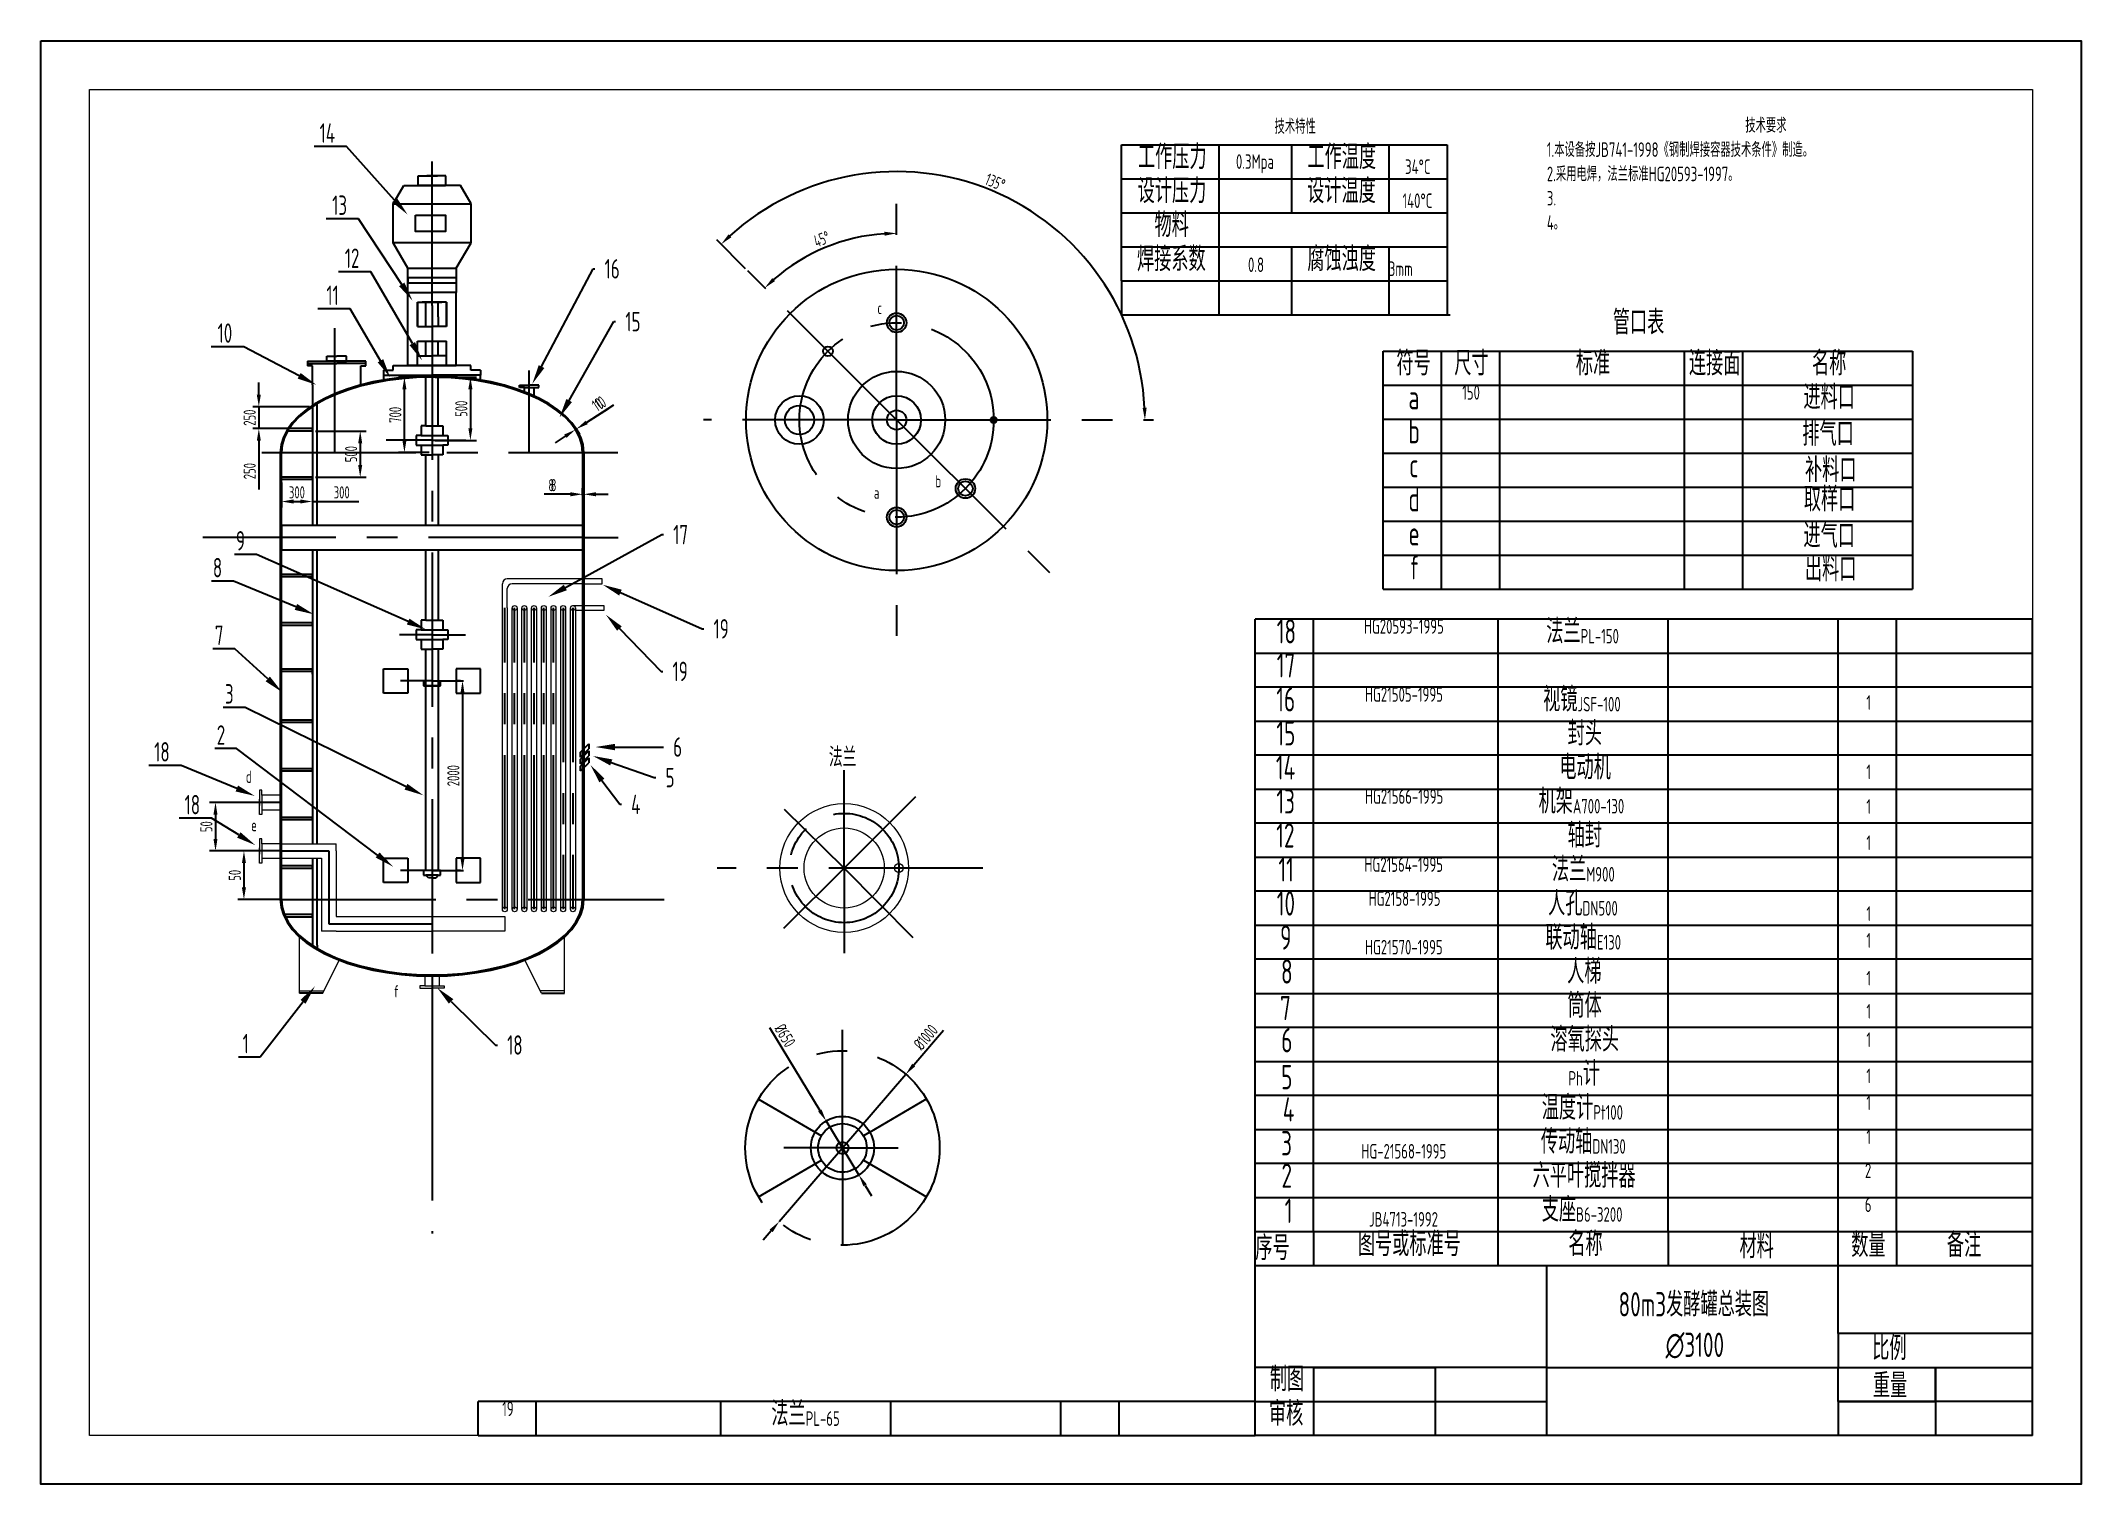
# Model space of a CAD drawing. Header units: millimetres. Extents: x 1201 to 1621, y 473 to 770.
import ezdxf
from ezdxf import colors
from ezdxf.entities.mleader import LeaderData, LeaderLine
from ezdxf.math import Vec2, Vec3

# ---------------------------------------------------------------- set-up
doc = ezdxf.new("R2010")
doc.units = ezdxf.units.MM
doc.header["$MEASUREMENT"] = 0
doc.linetypes.add('CENTER', pattern=[50.8, 31.75, -6.35, 6.35, -6.35])
for name, color, linetype in [('图层1', 10, 'CENTER'), ('图层2', 172, 'Continuous'), ('图层3', 130, 'Continuous')]:
    doc.layers.add(name, color=color, linetype=linetype)
for name, color, linetype, lineweight in [('图层4', 90, 'Continuous', 5), ('图层5', 50, 'Continuous', 5), ('粗实线', 21, 'Continuous', 50)]:
    doc.layers.add(name, color=color, linetype=linetype, lineweight=lineweight)
doc.styles.get("Standard").update_dxf_attribs({"font": 'isocp.shx', "width": 0.707, "bigfont": 'hztxt.shx'})
doc.dimstyles.new('ISO-25', dxfattribs={"dimtxt": 2.5, "dimasz": 2.5, "dimexe": 1.25, "dimexo": 0.625, "dimtad": 1, "dimtxsty": 'Standard', "dimcen": 2.5, "dimadec": 0, "dimazin": 0, "dimtfac": 1, "dimtmove": 0, "dimatfit": 3, "dimfxl": 1, "dimarcsym": 0})

msp = doc.modelspace()

# ---------------------------------------------------------------- texts
at = {"color": 4, "insert": (1514.355, 714.998), "char_height": 5, "attachment_point": 1}
msp.add_mtext_dynamic_manual_height_columns('\\pi9.8644;{\\C0;管口表}', width=29.55436, gutter_width=12.5, heights=[0], dxfattribs=at)
at = {"color": 0, "char_height": 5, "attachment_point": 1}
for s, insert in [('\\pi4.4093;18', (1450.641, 651.428)), ('\\pi4.4093;17', (1450.641, 644.428)), ('\\pi4.3216;16', (1450.641, 637.428))]:
    msp.add_mtext_dynamic_manual_height_columns(s, width=12, gutter_width=12.5, heights=[0], dxfattribs=dict(at, insert=insert))
at = {"layer": 'Defpoints', "color": 4, "attachment_point": 1}
for s, width, heights, insert, char_height in [('\\pi8.0371;{\\C256;技术特性}', 24.19075, [0], (1446.554, 754.292), 3), ('\\pi40.845;{\\C256;技术要求\\P\\pi0;1.本设备按JB741-1998《钢制焊接容器技术条件》制造。\\P2.采用电焊，法兰标准HG20593-1997。\\P3.\\P4。}', 89.78968, [0], (1510.651, 754.54), 3), ('\\pi3.3614,t23.361;{\\C256;工作压力\\P}', 23.94205, [0], (1423.119, 749.027), 5), ('\\pi3.2501;{\\C256;工作温度}', 20, [0], (1458.119, 749.027), 5), ('\\pi3.5369;{\\C256;0.3Mpa}', 15, [0], (1443.119, 747.081), 3), ('\\pi3.3487;{\\C256;34°C}', 12, [0], (1478.119, 746.027), 3), ('\\pi3.3058;{\\C256;设计压力}', 20, [0], (1423.119, 742.027), 5), ('\\pi3.1944;{\\C256;设计温度}', 20, [0], (1458.119, 742.027), 5), ('\\pi6.7712;{\\C256;物料  }', 20, [0], (1423.119, 735.027), 5), ('\\pi2.8185;{\\C256;140°C}', 12, [0], (1478.119, 739.027), 3), ('\\pi3.1666;{\\C256;焊接系数}', 20, [0], (1423.119, 728.027), 5), ('\\pi3.2223;{\\C256;腐蚀浊度}', 20, [0], (1458.119, 728.027), 5), ('\\pi6.0145;{\\C256;0.8}', 15, [0], (1443.119, 725.848), 3), ('\\pi2.7712;{\\C256;符号}', 12, [0], (1476.923, 706.587), 5), ('\\pi2.6738;{\\C256;尺寸}', 12, [0], (1488.923, 706.587), 5), ('\\pi15.688;{\\C256;标准}', 38, [0], (1500.923, 706.587), 5), ('\\pi0.97585;{\\C256;连接面}', 12, [0], (1538.923, 706.587), 5), ('\\pi14.313;{\\C256;名称}', 35, [0], (1550.923, 706.587), 5), ('\\pi5.2289;{\\C256;a}', 12, [0], (1476.923, 699.587), 5), ('\\pi4.3024;{\\C256;150}', 12, [0], (1488.923, 699.587), 3), ('\\pi12.545;{\\C256;进料口}', 35, [0], (1550.923, 699.587), 5), ('\\pi5.2289;{\\C256;b}', 12, [0], (1476.923, 692.587), 5), ('\\pi12.601;{\\C256;排气口}', 35, [0], (1550.633, 692.083), 5), ('\\pi12.573;{\\C256;补料口}', 35, [0], (1551.212, 684.611), 5), ('\\pi5.4057;{\\C256;c}', 12, [0], (1476.923, 685.587), 5), ('\\pi5.2289;{\\C256;d}', 12, [0], (1476.923, 678.587), 5), ('\\pi12.615;{\\C256;取样口}', 35, [0], (1550.923, 678.587), 5), ('\\pi5.2381;{\\C256;e}', 12, [0], (1476.923, 671.587), 5), ('\\pi12.545;{\\C256;进气口}', 35, [0], (1550.923, 671.115), 5), ('\\pi5.4697;{\\C256;f}', 12, [0], (1476.923, 664.587), 5), ('\\pi12.838;{\\C256;出料口}', 35, [0], (1550.923, 664.223), 5), ('\\pi10.355;{\\C256;HG20593-1995}', 38, [0], (1462.641, 651.428), 3), ('\\pi9.8865;{\\C256;法兰\\H0.6x;PL-150}', 35, [0], (1500.641, 651.428), 5), ('\\pi10.571;{\\C256;HG21505-1995}', 38, [0], (1462.641, 637.428), 3), ('\\pi9.2502;{\\C256;视镜\\H0.6x;JSF-100}', 35, [0], (1500.641, 637.428), 5), ('\\pi5.7879;{\\C256;1}', 12, [0], (1570.641, 635.768), 3), ('\\pi14.299;{\\C256;封头}', 35, [0], (1500.641, 630.428), 5), ('\\pi12.587;{\\C256;电动机}', 35, [0], (1500.641, 623.428), 5), ('\\pi5.7879;{\\C256;1}', 12, [0], (1570.641, 621.505), 3), ('\\pi10.571;{\\C256;HG21566-1995}', 38, [0], (1462.641, 616.428), 3), ('\\pi8.3097;{\\C256;机架\\H0.6x;A700-130}', 35, [0], (1500.641, 616.428), 5), ('\\pi5.7879;{\\C256;1}', 12, [0], (1570.641, 614.373), 3), ('\\pi14.271;{\\C256;轴封}', 35, [0], (1500.641, 609.428), 5), ('\\pi5.7879;{\\C256;1}', 12, [0], (1570.641, 606.917), 3), ('\\pi10.465;{\\C256;HG21564-1995}', 38, [0], (1462.641, 602.428), 3), ('\\pi11.049;{\\C256;法兰\\H0.6x;M900}', 35, [0], (1500.641, 602.428), 5), ('\\pi11.313;{\\C256;HG2158-1995}', 38, [0], (1462.641, 595.428), 3), ('\\pi10.269;{\\C256;人孔\\H0.6x;DN500}', 35, [0], (1500.641, 595.428), 5), ('\\pi5.7879;{\\C256;1}', 12, [0], (1570.641, 592.329), 3), ('\\pi9.7098;{\\C256;联动轴\\H0.6x;E130}', 35, [0], (1500.641, 588.428), 5), ('\\pi10.571;{\\C256;HG21570-1995}', 38, [0], (1462.641, 585.428), 3), ('\\pi5.7879;{\\C256;1}', 12, [0], (1570.641, 586.818), 3), ('\\pi14.188;{\\C256;人梯}', 35, [0], (1500.641, 581.428), 5), ('\\pi5.7879;{\\C256;1}', 12, [0], (1570.641, 579.038), 3), ('\\pi14.243;{\\C256;筒体}', 35, [0], (1500.641, 574.428), 5), ('\\pi5.7879;{\\C256;1}', 12, [0], (1570.641, 572.23), 3), ('\\pi10.736;{\\C256;溶氧探头}', 35, [0], (1500.641, 567.428), 5), ('\\pi5.7879;{\\C256;1}', 12, [0], (1570.641, 566.395), 3), ('\\pi14.454;{\\C256;Ph\\H1.6667x;计}', 35, [0], (1500.641, 560.428), 3), ('\\pi5.7879;{\\C256;1}', 12, [0], (1570.641, 558.939), 3), ('\\pi8.9674;{\\C256;温度计\\H0.6x;Pt100}', 35, [0], (1500.641, 553.428), 5), ('\\pi5.7879;{\\C256;1}', 12, [0], (1570.641, 553.428), 3), ('\\pi8.7692;{\\C256;传动轴\\H0.6x;DN130}', 35, [0], (1500.641, 546.428), 5), ('\\pi5.7879;{\\C256;1}', 12, [3], (1570.641, 546.428), 3), ('\\pi9.8284;{\\C256;HG-21568-1995}', 38, [0], (1462.641, 543.428), 3), ('\\pi7.0759;{\\C256;六平叶搅拌器}', 35, [0], (1500.641, 539.428), 5), ('\\pi5.4852;{\\C256;2}', 12, [0], (1570.641, 539.428), 3), ('\\pi11.399;{\\C256;JB4713-1992}', 38, [0], (1462.641, 529.428), 3), ('\\pi8.9599;{\\C256;支座\\H0.6x;B6-3200}', 35, [0], (1500.641, 532.428), 5), ('\\pi5.4597;{\\C256;6}', 12, [0], (1570.641, 532.428), 3)]:
    msp.add_mtext_dynamic_manual_height_columns(s, width=width, gutter_width=12.5, heights=heights, dxfattribs=dict(at, insert=insert, char_height=char_height))
at = {"layer": 'Defpoints', "color": 4, "insert": (1478.119, 725.027), "char_height": 3, "width": 12, "attachment_point": 1}
msp.add_mtext('{\\C256;3mm}', dxfattribs=at)
at = {"layer": '图层3', "color": 0, "char_height": 2.5, "attachment_point": 1}
for s, insert, width in [('c', (1372.855, 716.694), 2.17458), ('b', (1384.815, 681.048), 2.71822), ('a', (1372.13, 678.696), 3.26186), ('d', (1242.865, 620.237), 2.35579), ('e', (1243.953, 610.285), 3.8055), ('f', (1273.309, 576.087), 3.26186)]:
    msp.add_mtext(s, dxfattribs=dict(at, insert=insert, width=width))
at = {"layer": '图层3', "color": 0, "attachment_point": 1}
for s, width, insert, char_height in [('\\pi7.3747;法兰', 19.8709, (1355.489, 625.037), 4), ('\\pi4.9696;19', 12, (1290.641, 490.428), 3), ('\\pi10.374;法兰{\\H0.6x;PL-65}', 35, (1340.641, 490.428), 5), ('\\pi2.8129;审核', 12, (1450.641, 490.428), 5)]:
    msp.add_mtext_dynamic_manual_height_columns(s, width=width, gutter_width=12.5, heights=[0], dxfattribs=dict(at, insert=insert, char_height=char_height))
at = {"layer": '粗实线', "color": 0, "char_height": 5, "attachment_point": 1}
for s, width, insert in [('\\pi4.336;15', 12, (1450.641, 630.428)), ('\\pi4.2325;14', 12, (1450.641, 623.428)), ('\\pi4.336;13', 12, (1450.641, 616.428)), ('\\pi4.3031;12', 12, (1450.641, 609.428)), ('\\pi4.7627;11', 12, (1450.641, 602.428)), ('\\pi4.4079;10', 12, (1450.641, 595.428)), ('\\pi5.0994;9', 12, (1450.641, 588.428)), ('\\pi5.293;8', 12, (1450.641, 581.428)), ('\\pi5.3404;7', 12.09483, (1450.392, 573.913)), ('\\pi5.2981;6', 12.3972, (1450.694, 567.272)), ('\\pi4.6625;5', 10.88534, (1451.294, 559.692)), ('\\pi5.0125;4', 11.79246, (1451.294, 553.051)), ('\\pi4.9648;3', 11.49008, (1450.989, 546.081)), ('\\pi5.0382;2', 11.79246, (1450.99, 539.416)), ('\\pi5.3915;1', 11.49008, (1451.292, 532.171)), ('\\pi8.7612;图号或标准号', 37.86947, (1462.983, 525.359)), ('\\pi13.996;名称', 34.36709, (1501.071, 525.359)), ('\\pi13.995;材料', 34.58599, (1536.314, 524.922)), ('\\pi2.4069;数量', 11.38273, (1570.9, 525.141)), ('\\pi10.271;备注', 27.36234, (1582.72, 525.141)), ('\\pi14.375,t59.375;80m3发酵罐总装图\\P\\pi24.068,t69.068;∅3100', 59.45119, (1511.027, 512.944)), ('\\pi7.1446;比例', 20.46842, (1570.48, 503.95)), ('\\pi3.118;制图', 12.27604, (1450.517, 497.553)), ('\\pi6.7018;重量', 19.88912, (1571.059, 496.239))]:
    msp.add_mtext_dynamic_manual_height_columns(s, width=width, gutter_width=12.5, heights=[0], dxfattribs=dict(at, insert=insert))
at = {"layer": '粗实线', "color": 0, "insert": (1450.641, 524.539), "char_height": 5, "width": 11.71518, "attachment_point": 1}
msp.add_mtext('序号', dxfattribs=at)

# ---------------------------------------------------------------- blocks, each defined once
blk = doc.blocks.new('*D3')
at = {"layer": 'Defpoints', "color": 0}
for p in [(1378.7, 557.78), (1352.62, 527.45)]:
    blk.add_point(p, dxfattribs=at)
at = {"layer": '图层3', "color": 0, "lineweight": -2}
for p, q in [((1386.46, 566.81), (1380.33, 559.68)), ((1352.62, 527.45), (1378.7, 557.78)), ((1350.99, 525.56), (1349.36, 523.66))]:
    blk.add_line(p, q, dxfattribs=at)
at = {"layer": '图层3', "color": 0}
for points in [[(1380.01, 559.95), (1380.65, 559.41), (1378.7, 557.78)], [(1350.67, 525.83), (1351.31, 525.29), (1352.62, 527.45)]]:
    blk.add_solid(points, dxfattribs=at)
at = {"layer": '图层3', "color": 0, "insert": (1382.79, 565.41), "char_height": 2.5, "attachment_point": 5, "rotation": 49.3082}
blk.add_mtext('%%C1000', dxfattribs=at)
blk = doc.blocks.new('*D4')
at = {"layer": 'Defpoints', "color": 0}
for p in [(1362.29, 548.18), (1369.03, 537.06)]:
    blk.add_point(p, dxfattribs=at)
at = {"layer": '图层3', "color": 0, "lineweight": -2}
for p, q in [((1350.67, 567.37), (1361, 550.32)), ((1369.03, 537.06), (1362.29, 548.18)), ((1370.32, 534.92), (1371.62, 532.78))]:
    blk.add_line(p, q, dxfattribs=at)
at = {"layer": '图层3', "color": 0}
for points in [[(1361.35, 550.53), (1360.64, 550.1), (1362.29, 548.18)], [(1370.68, 535.13), (1369.97, 534.7), (1369.03, 537.06)]]:
    blk.add_solid(points, dxfattribs=at)
at = {"layer": '图层3', "color": 0, "insert": (1353.83, 565.76), "char_height": 2.5, "attachment_point": 5, "rotation": 301.2006}
blk.add_mtext('%%C650', dxfattribs=at)
blk = doc.blocks.new('*D5')
at = {"layer": 'Defpoints', "color": 0}
for p in [(1256.54, 695.13), (1256.54, 695.13), (1245.52, 690.63), (1245.52, 690.63), (1256.54, 690.63), (1256.54, 690.63)]:
    blk.add_point(p, dxfattribs=at)
at = {"layer": '图层3', "color": 0, "lineweight": -2}
for p, q in [((1245.52, 697.63), (1245.52, 700.13)), ((1245.52, 697.63), (1245.52, 700.13)), ((1255.92, 695.13), (1244.27, 695.13)), ((1255.92, 695.13), (1244.27, 695.13)), ((1245.52, 695.13), (1245.52, 690.63)), ((1245.52, 695.13), (1245.52, 690.63)), ((1255.92, 690.63), (1244.27, 690.63)), ((1255.92, 690.63), (1244.27, 690.63)), ((1245.52, 688.13), (1245.52, 685.63)), ((1245.52, 688.13), (1245.52, 678.13))]:
    blk.add_line(p, q, dxfattribs=at)
at = {"layer": '图层3', "color": 0}
for points in [[(1245.1, 697.63), (1245.94, 697.63), (1245.52, 695.13)], [(1245.1, 697.63), (1245.94, 697.63), (1245.52, 695.13)], [(1245.1, 688.13), (1245.94, 688.13), (1245.52, 690.63)], [(1245.1, 688.13), (1245.94, 688.13), (1245.52, 690.63)]]:
    blk.add_solid(points, dxfattribs=at)
at = {"layer": '图层3', "color": 0, "char_height": 2.5, "attachment_point": 5, "rotation": 90}
for insert in [(1243.64, 692.88), (1243.65, 681.88)]:
    blk.add_mtext('250', dxfattribs=dict(at, insert=insert))
blk = doc.blocks.new('*D6')
at = {"layer": 'Defpoints', "color": 0}
for p in [(1256.54, 690.13), (1256.54, 690.13), (1256.54, 680.63), (1256.54, 680.63), (1266.39, 680.63), (1266.39, 680.63)]:
    blk.add_point(p, dxfattribs=at)
at = {"layer": '图层3', "color": 0, "lineweight": -2}
for p, q in [((1257.17, 690.13), (1267.64, 690.13)), ((1257.17, 690.13), (1267.64, 690.13)), ((1266.39, 687.63), (1266.39, 683.13)), ((1266.39, 687.63), (1266.39, 683.13)), ((1257.17, 680.63), (1267.64, 680.63)), ((1257.17, 680.63), (1267.64, 680.63))]:
    blk.add_line(p, q, dxfattribs=at)
at = {"layer": '图层3', "color": 0}
for points in [[(1265.97, 687.63), (1266.8, 687.63), (1266.39, 690.13)], [(1265.97, 687.63), (1266.8, 687.63), (1266.39, 690.13)], [(1265.97, 683.13), (1266.8, 683.13), (1266.39, 680.63)], [(1265.97, 683.13), (1266.8, 683.13), (1266.39, 680.63)]]:
    blk.add_solid(points, dxfattribs=at)
at = {"layer": '图层3', "color": 0, "insert": (1264.51, 685.38), "char_height": 2.5, "attachment_point": 5, "rotation": 90}
blk.add_mtext('500', dxfattribs=at)
blk.add_mtext('500', dxfattribs=at)
blk = doc.blocks.new('*D7')
at = {"layer": 'Defpoints', "color": 0}
for p in [(1250.17, 680.13), (1250.17, 680.13), (1256.54, 680.13), (1256.54, 680.13), (1256.54, 675.63), (1256.54, 675.63)]:
    blk.add_point(p, dxfattribs=at)
at = {"layer": '图层3', "color": 0, "lineweight": -2}
for p, q in [((1250.17, 679.51), (1250.17, 674.38)), ((1250.17, 679.51), (1250.17, 674.38)), ((1256.54, 679.51), (1256.54, 674.38)), ((1256.54, 679.51), (1256.54, 674.38)), ((1252.67, 675.63), (1254.04, 675.63)), ((1252.67, 675.63), (1254.04, 675.63)), ((1256.54, 675.63), (1266.13, 675.63))]:
    blk.add_line(p, q, dxfattribs=at)
at = {"layer": '图层3', "color": 0}
for points in [[(1252.67, 676.05), (1252.67, 675.22), (1250.17, 675.63)], [(1252.67, 676.05), (1252.67, 675.22), (1250.17, 675.63)], [(1254.04, 676.05), (1254.04, 675.22), (1256.54, 675.63)], [(1254.04, 676.05), (1254.04, 675.22), (1256.54, 675.63)]]:
    blk.add_solid(points, dxfattribs=at)
at = {"layer": '图层3', "color": 0, "char_height": 2.5, "attachment_point": 5}
for insert in [(1253.36, 677.51), (1262.58, 677.51)]:
    blk.add_mtext('300', dxfattribs=dict(at, insert=insert))
blk = doc.blocks.new('*D8')
at = {"layer": 'Defpoints', "color": 0}
for p in [(1281.17, 701.22), (1281.17, 701.22), (1281.17, 688.22), (1281.17, 688.22), (1289.07, 688.22), (1289.07, 688.22)]:
    blk.add_point(p, dxfattribs=at)
at = {"layer": '图层3', "color": 0, "lineweight": -2}
for p, q in [((1281.8, 701.22), (1290.32, 701.22)), ((1281.8, 701.22), (1290.32, 701.22)), ((1289.07, 698.72), (1289.07, 690.72)), ((1289.07, 698.72), (1289.07, 690.72)), ((1281.8, 688.22), (1290.32, 688.22)), ((1281.8, 688.22), (1290.32, 688.22))]:
    blk.add_line(p, q, dxfattribs=at)
at = {"layer": '图层3', "color": 0}
for points in [[(1288.65, 698.72), (1289.49, 698.72), (1289.07, 701.22)], [(1288.65, 698.72), (1289.49, 698.72), (1289.07, 701.22)], [(1288.65, 690.72), (1289.49, 690.72), (1289.07, 688.22)], [(1288.65, 690.72), (1289.49, 690.72), (1289.07, 688.22)]]:
    blk.add_solid(points, dxfattribs=at)
at = {"layer": '图层3', "color": 0, "insert": (1287.2, 694.72), "char_height": 2.5, "attachment_point": 5, "rotation": 90}
blk.add_mtext('500', dxfattribs=at)
blk.add_mtext('500', dxfattribs=at)
blk = doc.blocks.new('*D9')
at = {"layer": 'Defpoints', "color": 0}
for p in [(1287.67, 638.72), (1287.67, 638.72), (1287.45, 599.72), (1287.45, 599.72), (1287.67, 599.72), (1287.67, 599.72)]:
    blk.add_point(p, dxfattribs=at)
at = {"layer": '图层3', "color": 0, "lineweight": -2}
for p, q in [((1287.05, 638.72), (1286.2, 638.72)), ((1287.05, 638.72), (1286.2, 638.72)), ((1287.45, 636.22), (1287.45, 602.22)), ((1287.45, 636.22), (1287.45, 602.22)), ((1287.05, 599.72), (1286.2, 599.72)), ((1287.05, 599.72), (1286.2, 599.72))]:
    blk.add_line(p, q, dxfattribs=at)
at = {"layer": '图层3', "color": 0}
for points in [[(1287.03, 636.22), (1287.86, 636.22), (1287.45, 638.72)], [(1287.03, 636.22), (1287.86, 636.22), (1287.45, 638.72)], [(1287.03, 602.22), (1287.86, 602.22), (1287.45, 599.72)], [(1287.03, 602.22), (1287.86, 602.22), (1287.45, 599.72)]]:
    blk.add_solid(points, dxfattribs=at)
at = {"layer": '图层3', "color": 0, "insert": (1285.57, 619.22), "char_height": 2.5, "attachment_point": 5, "rotation": 90}
blk.add_mtext('2000', dxfattribs=at)
blk.add_mtext('2000', dxfattribs=at)
blk = doc.blocks.new('*D10')
at = {"layer": 'Defpoints', "color": 0}
for p in [(1250.17, 603.72), (1250.17, 603.72), (1242.45, 593.72), (1242.45, 593.72), (1250.17, 593.72), (1250.17, 593.72)]:
    blk.add_point(p, dxfattribs=at)
at = {"layer": '图层3', "color": 0, "lineweight": -2}
for p, q in [((1249.55, 603.72), (1241.2, 603.72)), ((1249.55, 603.72), (1241.2, 603.72)), ((1242.45, 601.22), (1242.45, 596.22)), ((1242.45, 601.22), (1242.45, 596.22)), ((1249.55, 593.72), (1241.2, 593.72)), ((1249.55, 593.72), (1241.2, 593.72))]:
    blk.add_line(p, q, dxfattribs=at)
at = {"layer": '图层3', "color": 0}
for points in [[(1242.04, 601.22), (1242.87, 601.22), (1242.45, 603.72)], [(1242.04, 601.22), (1242.87, 601.22), (1242.45, 603.72)], [(1242.04, 596.22), (1242.87, 596.22), (1242.45, 593.72)], [(1242.04, 596.22), (1242.87, 596.22), (1242.45, 593.72)]]:
    blk.add_solid(points, dxfattribs=at)
at = {"layer": '图层3', "color": 0, "insert": (1240.58, 598.72), "char_height": 2.5, "attachment_point": 5, "rotation": 90}
blk.add_mtext('50', dxfattribs=at)
blk.add_mtext('50', dxfattribs=at)
blk = doc.blocks.new('*D11')
at = {"layer": 'Defpoints', "color": 0}
for p in [(1249.93, 613.72), (1249.93, 613.72), (1236.6, 603.72), (1236.6, 603.72), (1249.93, 603.72), (1249.93, 603.72)]:
    blk.add_point(p, dxfattribs=at)
at = {"layer": '图层3', "color": 0, "lineweight": -2}
for p, q in [((1249.31, 613.72), (1235.35, 613.72)), ((1249.31, 613.72), (1235.35, 613.72)), ((1236.6, 611.22), (1236.6, 606.22)), ((1236.6, 611.22), (1236.6, 606.22)), ((1249.31, 603.72), (1235.35, 603.72)), ((1249.31, 603.72), (1235.35, 603.72))]:
    blk.add_line(p, q, dxfattribs=at)
at = {"layer": '图层3', "color": 0}
for points in [[(1236.18, 611.22), (1237.01, 611.22), (1236.6, 613.72)], [(1236.18, 611.22), (1237.01, 611.22), (1236.6, 613.72)], [(1236.18, 606.22), (1237.01, 606.22), (1236.6, 603.72)], [(1236.18, 606.22), (1237.01, 606.22), (1236.6, 603.72)]]:
    blk.add_solid(points, dxfattribs=at)
at = {"layer": '图层3', "color": 0, "insert": (1234.72, 608.72), "char_height": 2.5, "attachment_point": 5, "rotation": 90}
blk.add_mtext('50', dxfattribs=at)
blk.add_mtext('50', dxfattribs=at)
blk = doc.blocks.new('*D12')
at = {"layer": 'Defpoints', "color": 0}
for p in [(1310.25, 691.1), (1310.25, 691.1), (1310.44, 691.22), (1310.44, 691.22), (1310.88, 690.54), (1310.88, 690.54)]:
    blk.add_point(p, dxfattribs=at)
at = {"layer": '图层3', "color": 0, "lineweight": -2}
for p, q in [((1312.98, 691.89), (1318.59, 695.5)), ((1312.98, 691.89), (1317.47, 694.79)), ((1308.59, 689.06), (1306.49, 687.7)), ((1308.59, 689.06), (1306.49, 687.7)), ((1310.58, 690.57), (1311.37, 689.36)), ((1310.58, 690.57), (1311.37, 689.36)), ((1310.69, 690.41), (1310.88, 690.54)), ((1310.69, 690.41), (1310.88, 690.54)), ((1310.78, 690.7), (1311.56, 689.49)), ((1310.78, 690.7), (1311.56, 689.49))]:
    blk.add_line(p, q, dxfattribs=at)
at = {"layer": '图层3', "color": 0}
for points in [[(1308.36, 689.41), (1308.81, 688.71), (1310.69, 690.41)], [(1308.36, 689.41), (1308.81, 688.71), (1310.69, 690.41)], [(1312.76, 692.24), (1313.21, 691.54), (1310.88, 690.54)], [(1312.76, 692.24), (1313.21, 691.54), (1310.88, 690.54)]]:
    blk.add_solid(points, dxfattribs=at)
at = {"layer": '图层3', "color": 0, "char_height": 2.5, "attachment_point": 5, "rotation": 32.8132}
for insert in [(1315.82, 695.95), (1315.26, 695.59)]:
    blk.add_mtext('10', dxfattribs=dict(at, insert=insert))
blk = doc.blocks.new('*D13')
at = {"layer": 'Defpoints', "color": 0}
for p in [(1312.17, 677.12), (1312.17, 677.12), (1312.17, 676.33), (1312.17, 676.33), (1312.41, 676.33), (1312.41, 676.33)]:
    blk.add_point(p, dxfattribs=at)
at = {"layer": '图层3', "color": 0, "lineweight": -2}
for p, q in [((1309.67, 677.12), (1304.26, 677.12)), ((1309.67, 677.12), (1305.22, 677.12)), ((1312.17, 676.96), (1312.17, 678.37)), ((1312.17, 676.96), (1312.17, 678.37)), ((1312.41, 677.12), (1312.17, 677.12)), ((1312.41, 677.12), (1312.17, 677.12)), ((1312.41, 676.96), (1312.41, 678.37)), ((1312.41, 676.96), (1312.41, 678.37)), ((1314.91, 677.12), (1317.41, 677.12)), ((1314.91, 677.12), (1317.41, 677.12))]:
    blk.add_line(p, q, dxfattribs=at)
at = {"layer": '图层3', "color": 0}
for points in [[(1309.67, 677.54), (1309.67, 676.7), (1312.17, 677.12)], [(1309.67, 677.54), (1309.67, 676.7), (1312.17, 677.12)], [(1314.91, 677.54), (1314.91, 676.7), (1312.41, 677.12)], [(1314.91, 677.54), (1314.91, 676.7), (1312.41, 677.12)]]:
    blk.add_solid(points, dxfattribs=at)
at = {"layer": '图层3', "color": 0, "char_height": 2.5, "attachment_point": 5}
for insert in [(1305.71, 678.99), (1306.19, 678.99)]:
    blk.add_mtext('8', dxfattribs=dict(at, insert=insert))
blk = doc.blocks.new('*D14')
at = {"layer": 'Defpoints', "color": 0}
for p in [(1376.8, 737.95), (1376.8, 737.95), (1366.87, 729.51), (1366.87, 729.51), (1346.16, 723.09), (1346.16, 723.09), (1376.8, 692.41), (1376.8, 692.41), (1376.8, 692.41), (1376.8, 692.41)]:
    blk.add_point(p, dxfattribs=at)
at = {"layer": '图层3', "color": 0, "lineweight": -2}
blk.add_arc((1376.8, 692.41), 38.4, 93.7305, 131.231, dxfattribs=at)
at = {"layer": '图层3', "color": 0}
blk.add_arc((1376.8, 692.41), 38.4, 93.7305, 131.231, dxfattribs=at)
for points in [[(1374.29, 731.15), (1374.32, 730.32), (1376.8, 730.81)], [(1374.29, 731.15), (1374.32, 730.32), (1376.8, 730.81)], [(1351.78, 720.99), (1351.21, 721.6), (1349.67, 719.58)], [(1351.78, 720.99), (1351.21, 721.6), (1349.67, 719.58)]]:
    blk.add_solid(points, dxfattribs=at)
at = {"layer": '图层3', "color": 0, "insert": (1361.4, 729.63), "char_height": 2.5, "attachment_point": 5, "rotation": 22.4808}
blk.add_mtext('45°', dxfattribs=at)
blk.add_mtext('45°', dxfattribs=at)
blk = doc.blocks.new('*D15')
at = {"layer": 'Defpoints', "color": 0}
for p in [(1412.95, 728.54), (1412.95, 728.54), (1346.16, 723.09), (1346.16, 723.09), (1376.8, 692.41), (1376.8, 692.41), (1376.8, 692.41), (1376.8, 692.41), (1429.69, 692.41), (1429.69, 692.41)]:
    blk.add_point(p, dxfattribs=at)
at = {"layer": '图层3', "color": 0, "lineweight": -2}
blk.add_line((1345.72, 723.54), (1339.81, 729.46), dxfattribs=at)
at = {"layer": '图层3', "color": 0}
blk.add_line((1345.72, 723.54), (1339.81, 729.46), dxfattribs=at)
at = {"layer": '图层3', "color": 0, "lineweight": -2}
blk.add_arc((1376.8, 692.41), 51.11, 2.8028, 132.1588, dxfattribs=at)
at = {"layer": '图层3', "color": 0}
blk.add_arc((1376.8, 692.41), 51.11, 2.8028, 132.1588, dxfattribs=at)
for points in [[(1342.79, 730), (1342.21, 730.6), (1340.69, 728.58)], [(1342.79, 730), (1342.21, 730.6), (1340.69, 728.58)], [(1428.27, 694.92), (1427.44, 694.9), (1427.92, 692.41)], [(1428.27, 694.92), (1427.44, 694.9), (1427.92, 692.41)]]:
    blk.add_solid(points, dxfattribs=at)
at = {"layer": '图层3', "color": 0, "insert": (1397.1, 741.36), "char_height": 2.5, "attachment_point": 5, "rotation": 337.4808}
blk.add_mtext('135°', dxfattribs=at)
blk.add_mtext('135°', dxfattribs=at)
blk = doc.blocks.new('*D16')
at = {"layer": 'Defpoints', "color": 0}
for p in [(1275.49, 701.22), (1275.49, 701.22), (1281.17, 701.22), (1281.17, 701.22), (1281.17, 685.72), (1281.17, 685.72)]:
    blk.add_point(p, dxfattribs=at)
at = {"layer": '图层3', "color": 0, "lineweight": -2}
for p, q in [((1280.55, 701.22), (1274.24, 701.22)), ((1280.55, 701.22), (1274.24, 701.22)), ((1275.49, 688.22), (1275.49, 698.72)), ((1275.49, 688.22), (1275.49, 698.72)), ((1280.55, 685.72), (1274.24, 685.72)), ((1280.55, 685.72), (1274.24, 685.72))]:
    blk.add_line(p, q, dxfattribs=at)
at = {"layer": '图层3', "color": 0}
for points in [[(1275.07, 698.72), (1275.9, 698.72), (1275.49, 701.22)], [(1275.07, 698.72), (1275.9, 698.72), (1275.49, 701.22)], [(1275.07, 688.22), (1275.9, 688.22), (1275.49, 685.72)], [(1275.07, 688.22), (1275.9, 688.22), (1275.49, 685.72)]]:
    blk.add_solid(points, dxfattribs=at)
at = {"layer": '图层3', "color": 0, "insert": (1273.61, 693.47), "char_height": 2.5, "attachment_point": 5, "rotation": 90}
blk.add_mtext('700', dxfattribs=at)
blk.add_mtext('700', dxfattribs=at)

# ---------------------------------------------------------------- dimensions: what is measured, and where the dimension line sits
at = {"layer": '图层3', "color": 0}
for base, line1, line2, picture, middle in [((1412.953, 728.543), ((1376.805, 692.41), (1429.689, 692.41)), ((1376.805, 692.41), (1346.163, 723.093)), '*D15', (1397.098, 741.356)), ((1366.874, 729.507), ((1376.805, 692.41), (1346.163, 723.093)), ((1376.805, 692.41), (1376.805, 737.948)), '*D14', (1361.404, 729.628))]:
    dim = msp.add_angular_dim_2l(base=base, line1=line1, line2=line2, dimstyle='ISO-25', override={"dimdec": 0, "dimazin": 2}, dxfattribs=at)
    dim.commit()
    dim.dimension.update_dxf_attribs({"geometry": picture, "text_midpoint": middle})
for base, p1, p2, text, picture, middle in [((1245.52, 690.633), (1256.543, 695.133), (1256.543, 690.633), '250', '*D5', (1243.645, 692.883)), ((1275.488, 701.221), (1281.172, 685.721), (1281.172, 701.221), '700', '*D16', (1273.613, 693.471)), ((1289.072, 688.221), (1281.172, 701.221), (1281.172, 688.221), '500', '*D8', (1287.197, 694.721)), ((1266.386, 680.633), (1256.543, 690.133), (1256.543, 680.633), '500', '*D6', (1264.511, 685.383)), ((1287.448, 599.721), (1287.672, 638.721), (1287.672, 599.721), '2000', '*D9', (1285.573, 619.221)), ((1236.596, 603.721), (1249.932, 613.721), (1249.932, 603.721), '50', '*D11', (1234.721, 608.721)), ((1242.453, 593.721), (1250.172, 603.721), (1250.172, 593.721), '50', '*D10', (1240.578, 598.721))]:
    dim = msp.add_linear_dim(base=base, p1=p1, p2=p2, angle=90, text=text, dimstyle='ISO-25', dxfattribs=at)
    dim.commit()
    dim.dimension.update_dxf_attribs({"geometry": picture, "text_midpoint": middle})
for p1, p2, distance, text, picture, middle in [((1310.246, 691.099), (1310.44, 691.224), -0.818, '10', '*D12', (1315.264, 695.592)), ((1312.412, 676.332), (1312.172, 676.332), -0.787, '8', '*D13', (1306.194, 678.994))]:
    dim = msp.add_aligned_dim(p1=p1, p2=p2, distance=distance, text=text, dimstyle='ISO-25', dxfattribs=at)
    dim.commit()
    dim.dimension.update_dxf_attribs({"geometry": picture, "text_midpoint": middle})
dim = msp.add_linear_dim(base=(1256.543, 675.633), p1=(1250.172, 680.133), p2=(1256.543, 680.133), text='300', dimstyle='ISO-25', dxfattribs=at)
dim.commit()
dim.dimension.update_dxf_attribs({"geometry": '*D7', "text_midpoint": (1253.357, 677.508)})
dim = msp.add_diameter_dim_2p(p1=(1352.62, 527.453), p2=(1378.699, 557.782), text='%%C1000', dimstyle='ISO-25', dxfattribs=at)
dim.commit()
dim.dimension.update_dxf_attribs({"geometry": '*D3', "text_midpoint": (1382.789, 565.414)})
dim = msp.add_diameter_dim_2p(p1=(1369.027, 537.057), p2=(1362.292, 548.177), text='%%C650', dimstyle='ISO-25', dxfattribs=at)
dim.commit()
dim.dimension.update_dxf_attribs({"geometry": '*D4', "text_midpoint": (1352.23, 564.791), "dimtype": 163})

# ---------------------------------------------------------------- linework, layer by layer
at = {"color": 4}
for p, q in [((1476.923, 699.587), (1476.923, 706.587)), ((1476.923, 706.587), (1488.923, 706.587)), ((1488.923, 706.587), (1500.923, 706.587)), ((1488.923, 706.587), (1488.923, 657.587)), ((1500.923, 706.587), (1538.923, 706.587)), ((1500.923, 706.587), (1500.923, 657.587)), ((1538.923, 706.587), (1550.923, 706.587)), ((1538.923, 706.587), (1538.923, 657.587)), ((1550.923, 706.587), (1585.923, 706.587)), ((1550.923, 706.587), (1550.923, 657.587)), ((1585.923, 706.587), (1585.923, 657.587)), ((1476.923, 692.587), (1476.923, 699.587)), ((1476.923, 699.587), (1585.923, 699.587)), ((1476.923, 685.587), (1476.923, 692.587)), ((1476.923, 692.587), (1585.923, 692.587)), ((1476.923, 678.587), (1476.923, 685.587)), ((1476.923, 685.587), (1585.923, 685.587)), ((1476.923, 671.587), (1476.923, 678.587)), ((1476.923, 678.587), (1585.923, 678.587)), ((1476.923, 664.587), (1476.923, 671.587)), ((1476.923, 671.587), (1585.923, 671.587)), ((1476.923, 657.587), (1476.923, 664.587)), ((1476.923, 664.587), (1585.923, 664.587)), ((1476.923, 657.587), (1585.923, 657.587)), ((1450.641, 631.761), (1450.641, 651.428)), ((1462.641, 631.357), (1462.641, 651.428)), ((1500.641, 630.952), (1500.641, 651.428)), ((1535.641, 630.143), (1535.641, 651.428)), ((1570.641, 628.526), (1570.641, 651.428)), ((1582.641, 625.695), (1582.641, 651.428)), ((1290.641, 483.428), (1290.641, 490.428)), ((1302.641, 483.428), (1302.641, 490.428)), ((1340.641, 483.428), (1340.641, 490.428)), ((1375.641, 483.428), (1375.641, 490.428)), ((1410.641, 483.428), (1410.641, 490.428)), ((1422.641, 483.428), (1422.641, 490.428))]:
    msp.add_line(p, q, dxfattribs=at)
msp.add_lwpolyline([(1200.641, 770.428), (1620.641, 770.428), (1620.641, 473.428), (1200.641, 473.428)], close=True)
at = {"layer": 'Defpoints', "color": 4}
for p, q in [((1423.119, 742.027), (1423.119, 749.027)), ((1423.119, 749.027), (1458.119, 749.027)), ((1423.119, 749.027), (1443.119, 749.027)), ((1443.119, 749.027), (1443.119, 721.027)), ((1458.119, 749.027), (1470.119, 749.027)), ((1458.119, 749.027), (1458.119, 735.027)), ((1458.119, 749.027), (1478.119, 749.027)), ((1470.119, 749.027), (1490.119, 749.027)), ((1478.119, 749.027), (1478.119, 735.027)), ((1490.119, 749.027), (1490.119, 721.027)), ((1423.119, 735.027), (1423.119, 742.027)), ((1423.119, 742.027), (1490.119, 742.027)), ((1423.119, 728.027), (1423.119, 735.027)), ((1423.119, 735.027), (1490.119, 735.027)), ((1423.119, 721.027), (1423.119, 728.027)), ((1423.119, 728.027), (1490.119, 728.027)), ((1458.119, 728.027), (1458.119, 721.027)), ((1478.119, 728.027), (1478.119, 714.027)), ((1423.119, 721.027), (1490.119, 721.027)), ((1423.119, 721.027), (1423.119, 714.027)), ((1443.119, 721.027), (1443.119, 714.027)), ((1458.119, 721.027), (1458.119, 714.027)), ((1490.119, 721.027), (1490.119, 714.027)), ((1423.119, 714.027), (1490.778, 714.027)), ((1610.641, 483.428), (1610.641, 651.428)), ((1450.641, 483.428), (1450.641, 490.428))]:
    msp.add_line(p, q, dxfattribs=at)
at = {"layer": '图层1'}
for p, q in [((1281.172, 715.958), (1281.172, 745.602)), ((1376.805, 692.41), (1376.805, 737.948)), ((1376.805, 692.41), (1346.163, 723.093)), ((1281.172, 715.958), (1281.172, 524.986)), ((1261.172, 702.613), (1261.172, 711.326)), ((1261.172, 685.721), (1261.172, 702.613)), ((1301.172, 685.721), (1301.172, 702.613)), ((1376.805, 692.41), (1337.051, 692.41)), ((1376.805, 692.41), (1429.689, 692.41)), ((1376.805, 692.41), (1376.805, 643.23)), ((1376.805, 692.41), (1409.988, 659.341)), ((1246.121, 685.721), (1319.41, 685.721)), ((1281.172, 688.221), (1271.745, 688.221)), ((1281.172, 688.221), (1288.145, 688.221)), ((1312.172, 668.221), (1234.023, 668.221)), ((1312.172, 668.221), (1319.515, 668.221)), ((1296.172, 591.721), (1296.172, 653.721)), ((1298.172, 591.721), (1298.172, 653.721)), ((1300.172, 591.721), (1300.172, 653.721)), ((1302.172, 591.721), (1302.172, 653.721)), ((1304.172, 591.721), (1304.172, 653.721)), ((1306.172, 591.721), (1306.172, 653.721)), ((1308.172, 653.721), (1308.172, 591.721)), ((1310.172, 653.721), (1310.172, 591.721)), ((1281.172, 648.221), (1274.47, 648.221)), ((1281.172, 648.221), (1288.029, 648.221)), ((1366.004, 600.213), (1366.004, 620.371)), ((1249.932, 613.721), (1242.628, 613.721)), ((1366.004, 600.213), (1380.781, 614.966)), ((1366.004, 600.213), (1353.756, 612.287)), ((1249.932, 603.721), (1242.628, 603.721)), ((1249.932, 603.721), (1259.932, 603.721)), ((1259.932, 603.721), (1259.932, 588.721)), ((1394.567, 600.213), (1339.854, 600.213)), ((1366.004, 600.213), (1353.55, 587.766)), ((1366.004, 600.213), (1366.004, 582.698)), ((1366.004, 600.213), (1380.162, 585.912)), ((1250.172, 593.721), (1241.278, 593.721)), ((1250.172, 593.721), (1328.96, 593.721)), ((1259.932, 588.721), (1281.172, 588.721)), ((1281.172, 578.221), (1281.172, 562.229)), ((1258.672, 574.469), (1253.872, 574.469)), ((1303.672, 574.469), (1308.472, 574.469)), ((1365.659, 542.617), (1365.659, 551.193)), ((1365.659, 542.617), (1353.573, 542.617)), ((1365.659, 542.617), (1365.659, 533.171)), ((1365.659, 542.617), (1377.123, 542.617))]:
    msp.add_line(p, q, dxfattribs=at)
for centre, radius in [((1376.805, 692.41), 20), ((1366.004, 600.213), 11.25), ((1365.659, 542.617), 20), ((1365.659, 542.617), 5)]:
    msp.add_circle(centre, radius, dxfattribs=at)
at = {"layer": '图层2'}
for p, q in [((1249.932, 685.721), (1249.932, 593.721)), ((1250.172, 593.721), (1250.172, 685.721)), ((1312.172, 685.721), (1312.172, 593.721)), ((1312.172, 685.721), (1312.172, 639.721)), ((1312.172, 685.721), (1312.172, 670.721)), ((1312.412, 685.721), (1312.412, 593.721)), ((1312.172, 670.721), (1250.172, 670.721)), ((1250.172, 670.721), (1250.172, 665.721)), ((1250.172, 665.721), (1312.172, 665.721))]:
    msp.add_line(p, q, dxfattribs=at)
msp.add_circle((1376.805, 692.41), 31, dxfattribs=at)
for centre, major_axis, ratio in [((1281.172, 685.721), (-31.24, 0), 0.5038412), ((1281.172, 685.721), (-31, 0), 0.5), ((1281.172, 593.721), (31.24, 0), 0.5038412), ((1281.172, 593.721), (31, 0), 0.5)]:
    msp.add_ellipse(centre, major_axis=major_axis, ratio=ratio, start_param=3.1415927, end_param=6.2831853, dxfattribs=at)
at = {"layer": '图层3'}
for p, q in [((1273.144, 736.857), (1275.34, 740.669)), ((1275.34, 740.669), (1283.957, 740.669)), ((1275.34, 740.669), (1278.34, 740.669)), ((1278.34, 740.669), (1278.34, 742.669)), ((1278.34, 742.669), (1282.267, 742.669)), ((1287.004, 740.669), (1278.388, 740.669)), ((1284.004, 742.669), (1280.077, 742.669)), ((1284.004, 740.669), (1284.004, 742.669)), ((1289.2, 736.857), (1287.004, 740.669)), ((1273.144, 728.857), (1273.144, 736.857)), ((1273.144, 736.857), (1289.2, 736.857)), ((1289.2, 728.857), (1289.2, 736.857)), ((1276.172, 723.632), (1273.144, 728.857)), ((1289.2, 728.857), (1273.144, 728.857)), ((1286.172, 723.632), (1289.2, 728.857)), ((1276.172, 718.632), (1276.172, 723.632)), ((1276.172, 723.632), (1286.172, 723.632)), ((1286.172, 723.632), (1286.172, 718.632)), ((1286.172, 723.632), (1286.172, 721.632)), ((1286.172, 721.632), (1276.172, 721.632)), ((1276.172, 721.632), (1276.172, 720.632)), ((1276.172, 720.632), (1286.172, 720.632)), ((1276.172, 703.632), (1276.172, 718.632)), ((1276.172, 718.632), (1281.172, 718.632)), ((1286.172, 718.632), (1281.172, 718.632)), ((1286.172, 703.632), (1286.172, 718.632)), ((1278.172, 713.632), (1278.172, 716.632)), ((1278.172, 716.632), (1283.172, 716.632)), ((1278.172, 716.632), (1278.172, 711.632)), ((1284.172, 716.632), (1279.172, 716.632)), ((1279.922, 713.632), (1279.922, 716.632)), ((1282.422, 713.632), (1282.422, 716.632)), ((1284.172, 713.632), (1284.172, 716.632)), ((1284.172, 716.632), (1284.172, 711.632)), ((1278.172, 711.632), (1278.172, 713.632)), ((1278.172, 711.632), (1281.172, 711.632)), ((1279.922, 711.632), (1279.922, 713.632)), ((1284.172, 711.632), (1281.172, 711.632)), ((1282.422, 713.632), (1282.422, 711.632)), ((1284.172, 711.632), (1284.172, 713.632)), ((1278.172, 703.632), (1278.172, 708.632)), ((1278.172, 708.632), (1284.172, 708.632)), ((1278.172, 703.632), (1278.172, 705.632)), ((1278.172, 705.632), (1281.172, 705.632)), ((1279.922, 705.632), (1279.922, 708.632)), ((1284.172, 705.632), (1281.172, 705.632)), ((1282.422, 705.632), (1282.422, 708.632)), ((1284.172, 703.632), (1284.172, 708.632)), ((1284.172, 703.632), (1284.172, 705.632)), ((1255.543, 704.528), (1261.543, 704.528)), ((1255.543, 704.528), (1255.543, 703.528)), ((1255.543, 704.028), (1261.543, 704.028)), ((1256.543, 703.528), (1255.543, 703.528)), ((1256.543, 699.628), (1256.543, 703.528)), ((1259.543, 704.528), (1259.543, 705.528)), ((1259.543, 705.528), (1261.543, 705.528)), ((1261.543, 704.528), (1259.543, 704.528)), ((1263.543, 705.528), (1261.543, 705.528)), ((1267.543, 704.528), (1261.543, 704.528)), ((1261.543, 704.528), (1263.543, 704.528)), ((1267.543, 704.028), (1261.543, 704.028)), ((1263.543, 704.528), (1263.543, 705.528)), ((1266.543, 699.628), (1266.543, 703.528)), ((1266.543, 703.528), (1267.543, 703.528)), ((1267.543, 704.028), (1267.543, 704.528)), ((1267.543, 703.528), (1267.543, 704.028)), ((1271.172, 702.632), (1273.172, 702.632)), ((1271.172, 702.632), (1271.172, 700.632)), ((1271.172, 701.632), (1281.172, 701.632)), ((1273.172, 702.632), (1273.172, 703.632)), ((1273.172, 703.632), (1281.172, 703.632)), ((1281.172, 703.632), (1276.172, 703.632)), ((1281.172, 703.632), (1278.172, 703.632)), ((1289.172, 703.632), (1281.172, 703.632)), ((1281.172, 703.632), (1286.172, 703.632)), ((1281.172, 703.632), (1284.172, 703.632)), ((1291.172, 701.632), (1281.172, 701.632)), ((1289.172, 702.632), (1289.172, 703.632)), ((1291.172, 702.632), (1289.172, 702.632)), ((1291.172, 702.632), (1291.172, 701.632)), ((1291.172, 700.632), (1291.172, 701.632)), ((1256.543, 699.628), (1256.543, 695.403)), ((1279.922, 691.221), (1279.922, 701.208)), ((1282.422, 701.208), (1282.422, 701.368)), ((1282.422, 691.221), (1282.422, 701.208)), ((1299.172, 699.083), (1299.172, 699.583)), ((1299.172, 699.583), (1301.172, 699.583)), ((1300.172, 699.083), (1299.172, 699.083)), ((1300.172, 698.215), (1300.172, 699.083)), ((1300.172, 699.083), (1302.172, 699.083)), ((1303.172, 699.583), (1301.172, 699.583)), ((1302.172, 699.083), (1303.172, 699.083)), ((1302.172, 697.374), (1302.172, 699.083)), ((1303.172, 699.083), (1303.172, 699.583)), ((1256.543, 695.133), (1256.543, 690.133)), ((1256.543, 695.133), (1256.543, 670.721)), ((1257.543, 670.721), (1257.543, 695.754)), ((1256.543, 690.133), (1251.455, 690.133)), ((1256.543, 690.633), (1251.77, 690.633)), ((1256.543, 690.133), (1256.543, 690.633)), ((1256.543, 690.133), (1256.543, 680.133)), ((1278.922, 689.221), (1277.922, 689.221)), ((1277.922, 689.221), (1277.922, 687.221)), ((1279.922, 691.221), (1278.922, 691.221)), ((1278.922, 691.221), (1278.922, 689.221)), ((1278.922, 689.221), (1283.422, 689.221)), ((1279.922, 691.221), (1282.422, 691.221)), ((1282.422, 691.221), (1283.422, 691.221)), ((1283.422, 691.221), (1283.422, 689.221)), ((1283.422, 689.221), (1284.422, 689.221)), ((1284.422, 689.221), (1284.422, 687.221)), ((1277.922, 687.221), (1278.922, 687.221)), ((1278.922, 687.221), (1278.922, 685.221)), ((1278.922, 687.221), (1283.422, 687.221)), ((1278.922, 685.221), (1281.172, 685.221)), ((1279.922, 670.721), (1279.922, 685.221)), ((1283.422, 685.221), (1281.172, 685.221)), ((1282.422, 685.221), (1282.422, 670.721)), ((1284.422, 687.221), (1283.422, 687.221)), ((1283.422, 687.221), (1283.422, 685.221)), ((1256.543, 680.633), (1250.172, 680.633)), ((1256.543, 680.133), (1256.543, 680.633)), ((1256.543, 680.133), (1250.172, 680.133)), ((1256.543, 665.721), (1256.543, 605.221)), ((1257.543, 605.221), (1257.543, 665.721)), ((1279.922, 651.221), (1279.922, 665.721)), ((1282.422, 665.721), (1282.422, 651.221)), ((1256.543, 660.633), (1250.172, 660.633)), ((1256.543, 660.133), (1250.172, 660.133)), ((1256.543, 660.133), (1256.543, 660.633)), ((1256.543, 660.133), (1256.543, 650.133)), ((1279.922, 651.221), (1278.922, 651.221)), ((1278.922, 651.221), (1278.922, 649.221)), ((1279.922, 651.221), (1282.422, 651.221)), ((1282.422, 651.221), (1283.422, 651.221)), ((1283.422, 651.221), (1283.422, 649.221)), ((1610.641, 651.428), (1450.641, 651.428)), ((1256.543, 650.633), (1250.172, 650.633)), ((1256.543, 650.133), (1250.172, 650.133)), ((1256.543, 650.133), (1256.543, 650.633)), ((1256.543, 650.133), (1256.543, 640.133)), ((1278.922, 649.221), (1277.922, 649.221)), ((1277.922, 649.221), (1277.922, 647.221)), ((1277.922, 647.221), (1278.922, 647.221)), ((1278.922, 649.221), (1283.422, 649.221)), ((1278.922, 647.221), (1278.922, 645.221)), ((1278.922, 647.221), (1283.422, 647.221)), ((1283.422, 649.221), (1284.422, 649.221)), ((1284.422, 647.221), (1283.422, 647.221)), ((1283.422, 647.221), (1283.422, 645.221)), ((1284.422, 649.221), (1284.422, 647.221)), ((1278.922, 645.221), (1281.172, 645.221)), ((1279.922, 599.721), (1279.922, 645.221)), ((1283.422, 645.221), (1281.172, 645.221)), ((1282.422, 645.221), (1282.422, 599.721)), ((1450.641, 644.428), (1610.641, 644.428)), ((1256.543, 641.133), (1250.172, 641.133)), ((1256.543, 640.633), (1250.172, 640.633)), ((1256.543, 640.633), (1256.543, 641.133)), ((1256.543, 640.133), (1256.543, 640.633)), ((1256.543, 640.133), (1256.543, 630.133)), ((1271.172, 638.721), (1271.172, 641.221)), ((1271.172, 641.221), (1276.172, 641.221)), ((1271.172, 636.221), (1271.172, 638.721)), ((1281.172, 638.721), (1274.672, 638.721)), ((1276.172, 641.221), (1276.172, 636.221)), ((1279.422, 638.721), (1279.422, 637.721)), ((1281.172, 638.721), (1287.672, 638.721)), ((1282.922, 637.721), (1282.922, 638.721)), ((1291.172, 641.221), (1286.172, 641.221)), ((1286.172, 641.221), (1286.172, 636.221)), ((1291.172, 638.721), (1291.172, 641.221)), ((1291.172, 636.221), (1291.172, 638.721)), ((1276.172, 636.221), (1271.172, 636.221)), ((1279.422, 637.721), (1279.922, 637.721)), ((1282.422, 637.721), (1279.922, 637.721)), ((1279.922, 637.721), (1282.922, 637.721)), ((1286.172, 636.221), (1291.172, 636.221)), ((1610.641, 637.428), (1450.641, 637.428)), ((1256.543, 630.633), (1250.172, 630.633)), ((1256.543, 630.133), (1250.172, 630.133)), ((1256.543, 630.133), (1256.543, 630.633)), ((1256.543, 630.133), (1256.543, 620.133)), ((1450.641, 525.428), (1450.641, 631.761)), ((1450.641, 623.428), (1450.641, 630.428)), ((1450.641, 630.428), (1610.641, 630.428)), ((1450.641, 630.428), (1610.641, 630.428)), ((1462.641, 525.428), (1462.641, 631.357)), ((1500.641, 525.428), (1500.641, 630.952)), ((1535.641, 525.428), (1535.641, 630.143)), ((1570.641, 525.428), (1570.641, 628.526)), ((1311.745, 624.044), (1313.424, 625.747)), ((1311.745, 623.044), (1313.424, 624.711)), ((1311.745, 622.631), (1313.424, 624.335)), ((1311.745, 623.044), (1311.745, 624.044)), ((1311.745, 621.631), (1313.424, 623.299)), ((1311.745, 621.183), (1313.424, 622.887)), ((1311.745, 621.631), (1311.745, 622.631)), ((1311.745, 620.183), (1313.424, 621.85)), ((1313.424, 625.747), (1313.424, 625.747)), ((1313.424, 625.747), (1313.424, 624.711)), ((1313.424, 624.335), (1313.424, 624.335)), ((1313.424, 624.335), (1313.424, 623.299)), ((1313.424, 622.887), (1313.424, 622.887)), ((1313.424, 622.887), (1313.424, 621.85)), ((1610.641, 623.428), (1450.641, 623.428)), ((1582.641, 525.428), (1582.641, 625.695)), ((1256.543, 620.633), (1250.172, 620.633)), ((1256.543, 620.133), (1250.172, 620.133)), ((1256.543, 620.133), (1256.543, 620.633)), ((1256.543, 620.133), (1256.543, 610.133)), ((1311.745, 620.183), (1311.745, 621.183)), ((1450.641, 609.428), (1450.641, 616.428)), ((1450.641, 616.428), (1610.641, 616.428)), ((1256.543, 610.633), (1250.172, 610.633)), ((1256.543, 610.133), (1250.172, 610.133)), ((1256.543, 610.133), (1256.543, 610.633)), ((1256.543, 610.133), (1256.543, 605.221)), ((1610.641, 609.428), (1450.641, 609.428)), ((1256.543, 600.633), (1250.172, 600.633)), ((1256.543, 602.221), (1256.543, 584.308)), ((1256.543, 600.133), (1256.543, 600.633)), ((1257.543, 584.308), (1257.543, 602.221)), ((1271.172, 599.721), (1271.172, 602.221)), ((1271.172, 602.221), (1276.172, 602.221)), ((1276.172, 602.221), (1276.172, 597.221)), ((1291.172, 602.221), (1286.172, 602.221)), ((1286.172, 602.221), (1286.172, 597.221)), ((1291.172, 599.721), (1291.172, 602.221)), ((1450.641, 595.428), (1450.641, 602.428)), ((1450.641, 602.428), (1610.641, 602.428)), ((1256.543, 600.133), (1250.172, 600.133)), ((1256.543, 600.133), (1256.543, 590.133)), ((1271.172, 597.221), (1271.172, 599.721)), ((1276.172, 597.221), (1271.172, 597.221)), ((1281.172, 599.721), (1274.672, 599.721)), ((1279.922, 599.721), (1279.422, 599.721)), ((1279.422, 599.721), (1279.422, 598.721)), ((1279.422, 598.721), (1279.922, 598.721)), ((1282.922, 599.721), (1279.922, 599.721)), ((1282.422, 598.721), (1279.922, 598.721)), ((1280.422, 598.221), (1279.922, 598.721)), ((1281.172, 598.221), (1280.422, 598.221)), ((1281.172, 599.721), (1287.672, 599.721)), ((1281.172, 598.221), (1281.922, 598.221)), ((1281.922, 598.221), (1282.422, 598.721)), ((1282.422, 598.721), (1282.922, 598.721)), ((1282.922, 598.721), (1282.922, 599.721)), ((1286.172, 597.221), (1291.172, 597.221)), ((1291.172, 597.221), (1291.172, 599.721)), ((1610.641, 595.428), (1450.641, 595.428)), ((1256.543, 590.633), (1250.793, 590.633)), ((1256.543, 590.133), (1251.014, 590.133)), ((1256.543, 590.133), (1256.543, 590.633)), ((1450.641, 581.428), (1450.641, 588.428)), ((1450.641, 588.428), (1610.641, 588.428)), ((1257.543, 584.308), (1257.543, 583.688)), ((1610.641, 581.428), (1450.641, 581.428)), ((1450.641, 567.428), (1450.641, 574.428)), ((1450.641, 574.428), (1610.641, 574.428)), ((1610.641, 567.428), (1450.641, 567.428)), ((1365.659, 551.886), (1365.659, 566.886)), ((1365.659, 547.617), (1365.659, 562.617)), ((1450.641, 553.428), (1450.641, 560.428)), ((1450.641, 560.428), (1610.641, 560.428)), ((1348.375, 552.679), (1361.338, 545.133)), ((1371.273, 545.894), (1382.932, 552.7)), ((1610.641, 553.428), (1450.641, 553.428)), ((1450.641, 539.428), (1450.641, 546.428)), ((1450.641, 546.428), (1610.641, 546.428)), ((1371.273, 545.894), (1369.978, 545.138)), ((1348.387, 532.535), (1361.341, 540.096)), ((1369.981, 540.102), (1382.944, 532.555)), ((1610.641, 539.428), (1450.641, 539.428)), ((1450.641, 525.428), (1450.641, 532.428)), ((1450.641, 532.428), (1610.641, 532.428)), ((1450.641, 483.428), (1450.641, 525.428)), ((1450.641, 525.428), (1610.641, 525.428)), ((1450.641, 525.428), (1462.641, 525.428)), ((1462.641, 525.428), (1462.641, 518.428)), ((1500.641, 518.428), (1500.641, 525.428)), ((1500.641, 525.428), (1535.641, 525.428)), ((1535.641, 525.428), (1535.641, 518.428)), ((1570.641, 518.428), (1570.641, 525.428)), ((1570.641, 525.428), (1582.641, 525.428)), ((1582.641, 525.428), (1582.641, 518.428)), ((1450.641, 497.428), (1450.641, 518.428)), ((1450.641, 518.428), (1610.641, 518.428)), ((1462.641, 518.428), (1500.641, 518.428)), ((1510.641, 483.428), (1510.641, 518.428)), ((1535.641, 518.428), (1570.641, 518.428)), ((1570.641, 504.428), (1570.641, 518.428)), ((1610.641, 504.428), (1570.641, 504.428)), ((1570.641, 504.428), (1570.641, 497.428)), ((1510.641, 497.428), (1450.641, 497.428)), ((1462.641, 497.428), (1487.641, 497.428)), ((1462.641, 497.428), (1462.641, 483.428)), ((1487.641, 497.428), (1487.641, 483.428)), ((1510.641, 497.428), (1570.641, 497.428)), ((1570.641, 497.428), (1610.641, 497.428)), ((1570.641, 490.428), (1570.641, 497.428)), ((1590.641, 490.428), (1590.641, 497.428)), ((1590.641, 497.428), (1590.641, 483.428)), ((1450.641, 490.428), (1290.641, 490.428)), ((1450.641, 490.428), (1510.641, 490.428)), ((1570.641, 490.428), (1590.641, 490.428)), ((1590.641, 490.428), (1570.641, 490.428)), ((1610.641, 490.428), (1590.641, 490.428)), ((1290.641, 483.428), (1450.641, 483.428)), ((1610.641, 483.428), (1450.641, 483.428))]:
    msp.add_line(p, q, dxfattribs=at)
at = {"layer": '图层3', "color": 4}
for p, q in [((1365.659, 536.117), (1365.659, 522.617)), ((1570.641, 490.428), (1570.641, 483.428))]:
    msp.add_line(p, q, dxfattribs=at)
at = {"layer": '图层3'}
msp.add_lwpolyline([(1277.779, 734.543), (1283.964, 734.543), (1283.964, 731.216), (1277.779, 731.216)], close=True, dxfattribs=at)
for centre, radius in [((1376.805, 712.41), 2), ((1376.805, 712.41), 1.5), ((1362.672, 706.562), 1), ((1376.805, 692.41), 10), ((1356.805, 692.41), 5), ((1376.805, 692.41), 5), ((1356.805, 692.41), 3), ((1376.805, 692.41), 2), ((1396.805, 692.41), 0.633), ((1396.805, 692.41), 0.5), ((1390.971, 678.293), 2), ((1390.971, 678.293), 1.5), ((1376.805, 672.41), 2), ((1376.805, 672.41), 1.5), ((1365.659, 542.617), 6.5), ((1365.659, 542.617), 1.25)]:
    msp.add_circle(centre, radius, dxfattribs=at)
at = {"layer": '图层4'}
for p, q in [((1316.172, 659.721), (1296.672, 659.721)), ((1316.172, 658.721), (1316.172, 659.721)), ((1295.672, 653.721), (1295.672, 658.721)), ((1296.672, 653.721), (1296.672, 657.721)), ((1312.172, 658.721), (1297.672, 658.721)), ((1312.172, 653.721), (1312.172, 658.721)), ((1312.172, 658.721), (1316.172, 658.721)), ((1295.672, 591.721), (1295.672, 653.721)), ((1296.672, 653.721), (1296.672, 591.721)), ((1297.672, 591.721), (1297.672, 653.721)), ((1298.672, 653.721), (1298.672, 591.721)), ((1299.672, 591.721), (1299.672, 653.721)), ((1300.672, 653.721), (1300.672, 591.721)), ((1301.672, 591.721), (1301.672, 653.721)), ((1302.672, 653.721), (1302.672, 591.721)), ((1303.672, 591.721), (1303.672, 653.721)), ((1304.672, 653.721), (1304.672, 591.721)), ((1305.672, 591.721), (1305.672, 653.721)), ((1306.672, 653.721), (1306.672, 591.721)), ((1307.672, 591.721), (1307.672, 653.721)), ((1308.672, 653.721), (1308.672, 591.721)), ((1309.672, 591.721), (1309.672, 653.721)), ((1310.173, 654.221), (1316.542, 654.209)), ((1310.672, 653.721), (1310.672, 591.721)), ((1316.542, 653.209), (1310.672, 653.209)), ((1316.542, 654.209), (1316.542, 653.209)), ((1246.172, 616.221), (1245.672, 616.221)), ((1245.672, 616.221), (1245.672, 613.052)), ((1245.672, 611.221), (1245.672, 614.39)), ((1246.172, 615.221), (1246.172, 616.221)), ((1250.172, 615.221), (1246.172, 615.221)), ((1246.172, 615.221), (1246.172, 612.221)), ((1246.172, 611.221), (1245.672, 611.221)), ((1246.172, 612.221), (1246.172, 611.221)), ((1246.172, 612.221), (1250.172, 612.221)), ((1246.172, 606.221), (1245.672, 606.221)), ((1245.672, 606.221), (1245.672, 603.052)), ((1246.172, 605.221), (1246.172, 606.221)), ((1250.172, 605.221), (1246.172, 605.221)), ((1246.172, 605.221), (1246.172, 602.221)), ((1250.172, 605.221), (1261.432, 605.221)), ((1261.432, 603.721), (1261.432, 605.221)), ((1245.672, 601.221), (1245.672, 604.39)), ((1246.172, 601.221), (1245.672, 601.221)), ((1246.172, 602.221), (1246.172, 601.221)), ((1246.172, 602.221), (1250.172, 602.221)), ((1250.172, 602.221), (1258.229, 602.221)), ((1258.229, 602.221), (1258.432, 602.221)), ((1258.432, 602.221), (1258.432, 587.221)), ((1261.432, 603.721), (1261.432, 590.221)), ((1261.432, 590.221), (1281.172, 590.221)), ((1281.172, 590.221), (1296.172, 590.221)), ((1296.172, 590.221), (1296.172, 587.221)), ((1261.432, 587.221), (1258.432, 587.221)), ((1261.432, 587.221), (1281.172, 587.221)), ((1296.172, 587.221), (1281.172, 587.221)), ((1279.672, 575.999), (1278.672, 575.999)), ((1278.672, 575.999), (1278.672, 575.499)), ((1278.672, 575.499), (1280.908, 575.499)), ((1279.672, 577.999), (1279.672, 575.999)), ((1279.672, 575.999), (1282.672, 575.999)), ((1280.908, 575.499), (1281.437, 575.499)), ((1283.672, 575.499), (1281.437, 575.499)), ((1282.672, 577.999), (1282.672, 575.999)), ((1282.672, 575.999), (1283.672, 575.999)), ((1283.672, 575.999), (1283.672, 575.499))]:
    msp.add_line(p, q, dxfattribs=at)
at = {"layer": '图层4', "linetype": 'ByBlock'}
msp.add_lwpolyline([(1210.641, 760.428), (1610.641, 760.428), (1610.641, 483.428), (1210.641, 483.428)], close=True, dxfattribs=at)
at = {"layer": '图层4'}
for centre, radius in [((1298.172, 653.721), 0.5), ((1300.172, 653.721), 0.5), ((1302.172, 653.721), 0.5), ((1304.172, 653.721), 0.5), ((1306.172, 653.721), 0.5), ((1308.172, 653.721), 0.5), ((1310.172, 653.721), 0.5), ((1366.004, 600.213), 13.25), ((1366.004, 600.213), 8.25), ((1377.254, 600.213), 0.9), ((1296.172, 591.721), 0.5), ((1298.172, 591.721), 0.5), ((1300.172, 591.721), 0.5), ((1302.172, 591.721), 0.5), ((1304.172, 591.721), 0.5), ((1306.172, 591.721), 0.5), ((1308.172, 591.721), 0.5), ((1310.172, 591.721), 0.5)]:
    msp.add_circle(centre, radius, dxfattribs=at)
for centre in [(1296.672, 658.721), (1297.672, 657.721)]:
    msp.add_arc(centre, 1, 90, 180, dxfattribs=at)
at = {"layer": '图层5'}
for p, q in [((1253.872, 574.469), (1253.872, 586.069)), ((1308.472, 574.469), (1308.472, 586.069)), ((1258.672, 574.469), (1262.061, 581.269)), ((1303.672, 574.469), (1300.283, 581.269)), ((1253.872, 574.469), (1253.872, 574.969)), ((1253.872, 574.969), (1258.921, 574.969)), ((1253.872, 574.469), (1258.672, 574.469)), ((1258.672, 574.469), (1258.672, 574.469)), ((1308.472, 574.969), (1303.423, 574.969)), ((1308.472, 574.469), (1303.672, 574.469)), ((1303.672, 574.469), (1303.672, 574.469)), ((1308.472, 574.469), (1308.472, 574.969))]:
    msp.add_line(p, q, dxfattribs=at)
msp.add_ellipse((1281.172, 593.721), major_axis=(31.24, 0), ratio=0.5038412, start_param=3.4583365, end_param=4.2078974, dxfattribs=at)
at = {"layer": '图层5', "extrusion": (0, 0, -1)}
msp.add_ellipse((1281.172, 593.721), major_axis=(-31.24, 0), ratio=0.5038412, start_param=3.4583365, end_param=4.2078974, dxfattribs=at)

msp.set_redraw_order([(e.dxf.handle, doc.entitydb.next_handle()) for e in msp.query("TEXT MTEXT ATTDEF DIMENSION ARC_DIMENSION")])  # texts and dimensions are drawn at this point

# ---------------------------------------------------------------- leaders
at = {"layer": '图层3'}
ml = msp.add_multileader_mtext('Standard', dxfattribs=at)
ml.set_content('14', color=256)
ml.set_leader_properties()
ml.build(insert=Vec2(0, 0))
ml.multileader.update_dxf_attribs({"text_right_attachment_type": 6, "dogleg_length": 0.36})
ctx = ml.context
ctx.base_point, ctx.plane_origin = Vec3(1253.884, 751.459), Vec3(1276.123, 734.695)
ctx.right_attachment, ctx.text_align_type = 6, 2
notes = []
notes.append((ctx, [(0, (1, 1, 0), (1263.577, 748.659), (-1, 0), 0.36, [(0, [(1276.123, 734.695)], 0, [])])]))
ctx.mtext.insert, ctx.mtext.alignment, ctx.mtext.flow_direction = Vec3(1261.217, 753.459), 3, 5
ml = msp.add_multileader_mtext('Standard', dxfattribs=at)
ml.set_content('13', color=256)
ml.set_leader_properties()
ml.build(insert=Vec2(0, 0))
ml.multileader.update_dxf_attribs({"text_right_attachment_type": 6, "dogleg_length": 0.36})
ctx = ml.context
ctx.base_point, ctx.plane_origin = Vec3(1256.345, 736.606), Vec3(1277.144, 716.967)
ctx.right_attachment, ctx.text_align_type = 6, 2
notes.append((ctx, [(0, (1, 1, 0), (1266.038, 733.806), (-1, 0), 0.36, [(0, [(1277.144, 716.967)], 0, [])])]))
ctx.mtext.insert, ctx.mtext.alignment, ctx.mtext.flow_direction = Vec3(1263.678, 738.606), 3, 5
ml = msp.add_multileader_mtext('Standard', dxfattribs=at)
ml.set_content('12', color=256)
ml.set_leader_properties()
ml.build(insert=Vec2(0, 0))
ml.multileader.update_dxf_attribs({"text_right_attachment_type": 6, "dogleg_length": 0.36})
ctx = ml.context
ctx.base_point, ctx.plane_origin = Vec3(1258.884, 725.692), Vec3(1279.12, 704.662)
ctx.right_attachment, ctx.text_align_type = 6, 2
notes.append((ctx, [(0, (1, 1, 0), (1268.577, 722.892), (-1, 0), 0.36, [(0, [(1279.12, 704.662)], 0, [])])]))
ctx.mtext.insert, ctx.mtext.alignment, ctx.mtext.flow_direction = Vec3(1266.217, 727.692), 3, 5
ml = msp.add_multileader_mtext('Standard', dxfattribs=at)
ml.set_content('16', color=256)
ml.set_leader_properties()
ml.build(insert=Vec2(0, 0))
ml.multileader.update_dxf_attribs({"text_right_attachment_type": 6, "dogleg_length": 0.36})
ctx = ml.context
ctx.base_point, ctx.plane_origin = Vec3(1314.692, 723.512), Vec3(1301.832, 699.862)
ctx.right_attachment = 6
notes.append((ctx, [(0, (1, 1, 0), (1314.332, 723.512), (1, 0), 0.36, [(0, [(1301.832, 699.862)], 0, [])])]))
ctx.mtext.insert, ctx.mtext.flow_direction = Vec3(1316.692, 725.512), 5
ml = msp.add_multileader_mtext('Standard', dxfattribs=at)
ml.set_content('11', color=256)
ml.set_leader_properties()
ml.build(insert=Vec2(0, 0))
ml.multileader.update_dxf_attribs({"text_right_attachment_type": 6, "dogleg_length": 0.36})
ctx = ml.context
ctx.base_point, ctx.plane_origin = Vec3(1255.976, 718.07), Vec3(1272.565, 701.148)
ctx.right_attachment, ctx.text_align_type = 6, 2
notes.append((ctx, [(0, (1, 1, 0), (1264.336, 715.27), (-1, 0), 0.36, [(0, [(1272.565, 701.148)], 0, [])])]))
ctx.mtext.insert, ctx.mtext.alignment, ctx.mtext.flow_direction = Vec3(1261.976, 720.07), 3, 5
ml = msp.add_multileader_mtext('Standard', dxfattribs=at)
ml.set_content('15', color=256)
ml.set_leader_properties()
ml.build(insert=Vec2(0, 0))
ml.multileader.update_dxf_attribs({"text_right_attachment_type": 6, "dogleg_length": 0.36})
ctx = ml.context
ctx.base_point, ctx.plane_origin = Vec3(1318.967, 712.639), Vec3(1307.423, 692.931)
ctx.right_attachment = 6
notes.append((ctx, [(0, (1, 1, 0), (1318.607, 712.639), (1, 0), 0.36, [(0, [(1307.423, 692.931)], 0, [])])]))
ctx.mtext.insert, ctx.mtext.flow_direction = Vec3(1320.967, 714.639), 5
ml = msp.add_multileader_mtext('Standard', dxfattribs=at)
ml.set_content('10', color=256)
ml.set_leader_properties()
ml.build(insert=Vec2(0, 0))
ml.multileader.update_dxf_attribs({"text_right_attachment_type": 6, "dogleg_length": 0.36})
ctx = ml.context
ctx.base_point, ctx.plane_origin = Vec3(1233.384, 710.29), Vec3(1257.358, 699.635)
ctx.right_attachment, ctx.text_align_type = 6, 2
notes.append((ctx, [(0, (1, 1, 0), (1242.411, 707.49), (-1, 0), 0.36, [(0, [(1257.358, 699.635)], 0, [])])]))
ctx.mtext.insert, ctx.mtext.alignment, ctx.mtext.flow_direction = Vec3(1240.051, 712.29), 3, 5
ml = msp.add_multileader_mtext('Standard', dxfattribs=at)
ml.set_content('9', color=256)
ml.set_leader_properties()
ml.build(insert=Vec2(0, 0))
ml.multileader.update_dxf_attribs({"text_right_attachment_type": 6, "dogleg_length": 0.36})
ctx = ml.context
ctx.base_point, ctx.plane_origin = Vec3(1238.012, 667.554), Vec3(1279.915, 649.306)
ctx.right_attachment, ctx.text_align_type = 6, 2
notes.append((ctx, [(0, (1, 1, 0), (1245.039, 664.754), (-1, 0), 0.36, [(0, [(1279.915, 649.306)], 0, [])])]))
ctx.mtext.insert, ctx.mtext.alignment, ctx.mtext.flow_direction = Vec3(1242.679, 669.554), 3, 5
ml = msp.add_multileader_mtext('Standard', dxfattribs=at)
ml.set_content('17', color=256)
ml.set_leader_properties()
ml.build(insert=Vec2(0, 0))
ml.multileader.update_dxf_attribs({"text_right_attachment_type": 6, "dogleg_length": 0.36})
ctx = ml.context
ctx.base_point, ctx.plane_origin = Vec3(1328.824, 668.825), Vec3(1305.108, 656.015)
ctx.right_attachment = 6
notes.append((ctx, [(0, (1, 1, 0), (1328.464, 668.825), (1, 0), 0.36, [(0, [(1305.108, 656.015)], 0, [])])]))
ctx.mtext.insert, ctx.mtext.flow_direction = Vec3(1330.824, 670.825), 5
ml = msp.add_multileader_mtext('Standard', dxfattribs=at)
ml.set_content('8', color=256)
ml.set_leader_properties()
ml.build(insert=Vec2(0, 0))
ml.multileader.update_dxf_attribs({"text_right_attachment_type": 6, "dogleg_length": 0.36})
ctx = ml.context
ctx.base_point, ctx.plane_origin = Vec3(1233.306, 662.021), Vec3(1256.853, 652.414)
ctx.right_attachment, ctx.text_align_type = 6, 2
notes.append((ctx, [(0, (1, 1, 0), (1240.332, 659.221), (-1, 0), 0.36, [(0, [(1256.853, 652.414)], 0, [])])]))
ctx.mtext.insert, ctx.mtext.alignment, ctx.mtext.flow_direction = Vec3(1237.972, 664.021), 3, 5
at = {"layer": '图层3', "color": 0}
ml = msp.add_multileader_mtext('Standard', dxfattribs=at)
ml.set_content('19')
ml.set_leader_properties()
ml.build(insert=Vec2(0, 0))
ml.multileader.update_dxf_attribs({"text_right_attachment_type": 6, "dogleg_length": 0.36})
ctx = ml.context
ctx.base_point, ctx.plane_origin = Vec3(1337.118, 649.43), Vec3(1316.305, 658.507)
ctx.right_attachment = 6
notes.append((ctx, [(0, (1, 1, 0), (1336.758, 649.43), (1, 0), 0.36, [(0, [(1316.305, 658.507)], 0, [])])]))
ctx.mtext.insert, ctx.mtext.flow_direction = Vec3(1339.118, 651.43), 5
ml = msp.add_multileader_mtext('Standard', dxfattribs=at)
ml.set_content('19')
ml.set_leader_properties()
ml.build(insert=Vec2(0, 0))
ml.multileader.update_dxf_attribs({"text_right_attachment_type": 6, "dogleg_length": 0.36})
ctx = ml.context
ctx.base_point, ctx.plane_origin = Vec3(1328.677, 640.677), Vec3(1316.954, 652.348)
ctx.right_attachment = 6
notes.append((ctx, [(0, (1, 1, 0), (1328.317, 640.677), (1, 0), 0.36, [(0, [(1316.954, 652.348)], 0, [])])]))
ctx.mtext.insert, ctx.mtext.flow_direction = Vec3(1330.677, 642.677), 5
at = {"layer": '图层3'}
ml = msp.add_multileader_mtext('Standard', dxfattribs=at)
ml.set_content('7', color=256)
ml.set_leader_properties()
ml.build(insert=Vec2(0, 0))
ml.multileader.update_dxf_attribs({"text_right_attachment_type": 6, "dogleg_length": 0.36})
ctx = ml.context
ctx.base_point, ctx.plane_origin = Vec3(1233.576, 648.118), Vec3(1250.305, 636.416)
ctx.right_attachment, ctx.text_align_type = 6, 2
notes.append((ctx, [(0, (1, 1, 0), (1240.602, 645.318), (-1, 0), 0.36, [(0, [(1250.305, 636.416)], 0, [])])]))
ctx.mtext.insert, ctx.mtext.alignment, ctx.mtext.flow_direction = Vec3(1238.242, 650.118), 3, 5
ml = msp.add_multileader_mtext('Standard', dxfattribs=at)
ml.set_content('3', color=256)
ml.set_leader_properties()
ml.build(insert=Vec2(0, 0))
ml.multileader.update_dxf_attribs({"text_right_attachment_type": 6, "dogleg_length": 0.36})
ctx = ml.context
ctx.base_point, ctx.plane_origin = Vec3(1235.668, 636.042), Vec3(1279.406, 615.175)
ctx.right_attachment, ctx.text_align_type = 6, 2
notes.append((ctx, [(0, (1, 1, 0), (1242.694, 633.242), (-1, 0), 0.36, [(0, [(1279.406, 615.175)], 0, [])])]))
ctx.mtext.insert, ctx.mtext.alignment, ctx.mtext.flow_direction = Vec3(1240.334, 638.042), 3, 5
ml = msp.add_multileader_mtext('Standard', dxfattribs=at)
ml.set_content('18', color=256)
ml.set_leader_properties()
ml.build(insert=Vec2(0, 0))
ml.multileader.update_dxf_attribs({"text_right_attachment_type": 6, "dogleg_length": 0.36})
ctx = ml.context
ctx.base_point, ctx.plane_origin = Vec3(1219.841, 624.12), Vec3(1244.687, 615.046)
ctx.right_attachment, ctx.text_align_type = 6, 2
notes.append((ctx, [(0, (1, 1, 0), (1229.534, 621.32), (-1, 0), 0.36, [(0, [(1244.687, 615.046)], 0, [])])]))
ctx.mtext.insert, ctx.mtext.alignment, ctx.mtext.flow_direction = Vec3(1227.174, 626.12), 3, 5
ml = msp.add_multileader_mtext('Standard', dxfattribs=at)
ml.set_content('2', color=256)
ml.set_leader_properties()
ml.build(insert=Vec2(0, 0))
ml.multileader.update_dxf_attribs({"text_right_attachment_type": 6, "dogleg_length": 0.36})
ctx = ml.context
ctx.base_point, ctx.plane_origin = Vec3(1233.93, 627.588), Vec3(1273.163, 600.483)
ctx.right_attachment, ctx.text_align_type = 6, 2
notes.append((ctx, [(0, (1, 1, 0), (1240.957, 624.788), (-1, 0), 0.36, [(0, [(1273.163, 600.483)], 0, [])])]))
ctx.mtext.insert, ctx.mtext.alignment, ctx.mtext.flow_direction = Vec3(1238.597, 629.588), 3, 5
ml = msp.add_multileader_mtext('Standard', dxfattribs=at)
ml.set_content('6', color=256)
ml.set_leader_properties()
ml.build(insert=Vec2(0, 0))
ml.multileader.update_dxf_attribs({"text_right_attachment_type": 6, "dogleg_length": 0.36})
ctx = ml.context
ctx.base_point, ctx.plane_origin = Vec3(1328.812, 625.109), Vec3(1314.817, 625.109)
ctx.right_attachment = 6
notes.append((ctx, [(0, (1, 1, 0), (1328.452, 625.109), (1, 0), 0.36, [(0, [(1314.817, 625.109)], 0, [])])]))
ctx.mtext.insert, ctx.mtext.flow_direction = Vec3(1330.812, 627.109), 5
ml = msp.add_multileader_mtext('Standard', dxfattribs=at)
ml.set_content('5', color=256)
ml.set_leader_properties()
ml.build(insert=Vec2(0, 0))
ml.multileader.update_dxf_attribs({"text_right_attachment_type": 6, "dogleg_length": 0.36})
ctx = ml.context
ctx.base_point, ctx.plane_origin = Vec3(1327.239, 618.825), Vec3(1314.292, 623.276)
ctx.right_attachment = 6
notes.append((ctx, [(0, (1, 1, 0), (1326.879, 618.825), (1, 0), 0.36, [(0, [(1314.292, 623.276)], 0, [])])]))
ctx.mtext.insert, ctx.mtext.flow_direction = Vec3(1329.239, 620.825), 5
ml = msp.add_multileader_mtext('Standard', dxfattribs=at)
ml.set_content('4', color=256)
ml.set_leader_properties()
ml.build(insert=Vec2(0, 0))
ml.multileader.update_dxf_attribs({"text_right_attachment_type": 6, "dogleg_length": 0.36})
ctx = ml.context
ctx.base_point, ctx.plane_origin = Vec3(1320.159, 613.326), Vec3(1313.768, 621.443)
ctx.right_attachment = 6
notes.append((ctx, [(0, (1, 1, 0), (1319.799, 613.326), (1, 0), 0.36, [(0, [(1313.768, 621.443)], 0, [])])]))
ctx.mtext.insert, ctx.mtext.flow_direction = Vec3(1322.159, 615.326), 5
ml = msp.add_multileader_mtext('Standard', dxfattribs=at)
ml.set_content('18', color=256)
ml.set_leader_properties()
ml.build(insert=Vec2(0, 0))
ml.multileader.update_dxf_attribs({"text_right_attachment_type": 6, "dogleg_length": 0.36})
ctx = ml.context
ctx.base_point, ctx.plane_origin = Vec3(1226.1, 613.256), Vec3(1244.804, 604.919)
ctx.right_attachment, ctx.text_align_type = 6, 2
notes.append((ctx, [(0, (1, 1, 0), (1235.793, 610.456), (-1, 0), 0.36, [(0, [(1244.804, 604.919)], 0, [])])]))
ctx.mtext.insert, ctx.mtext.alignment, ctx.mtext.flow_direction = Vec3(1233.433, 615.256), 3, 5
ml = msp.add_multileader_mtext('Standard', dxfattribs=at)
ml.set_content('1', color=256)
ml.set_leader_properties()
ml.build(insert=Vec2(0, 0))
ml.multileader.update_dxf_attribs({"text_right_attachment_type": 6, "dogleg_length": 0.36})
ctx = ml.context
ctx.base_point, ctx.plane_origin = Vec3(1240.135, 564.072), Vec3(1257.063, 575.855)
ctx.right_attachment, ctx.text_align_type = 6, 2
notes.append((ctx, [(0, (1, 1, 0), (1245.828, 561.272), (-1, 0), 0.36, [(0, [(1257.063, 575.855)], 0, [])])]))
ctx.mtext.insert, ctx.mtext.alignment, ctx.mtext.flow_direction = Vec3(1243.468, 566.072), 3, 5
ml = msp.add_multileader_mtext('Standard', dxfattribs=at)
ml.set_content('18', color=256)
ml.set_leader_properties()
ml.build(insert=Vec2(0, 0))
ml.multileader.update_dxf_attribs({"text_right_attachment_type": 6, "dogleg_length": 0.36})
ctx = ml.context
ctx.base_point, ctx.plane_origin = Vec3(1294.625, 563.792), Vec3(1282.25, 575.559)
ctx.right_attachment = 6
notes.append((ctx, [(0, (1, 1, 0), (1294.265, 563.792), (1, 0), 0.36, [(0, [(1282.25, 575.559)], 0, [])])]))
ctx.mtext.insert, ctx.mtext.flow_direction = Vec3(1296.625, 565.792), 5
for ctx, leaders in notes:
    for number, flags, end, landing, length, lines in leaders:
        leader = LeaderData()
        leader.index, (leader.has_last_leader_line, leader.has_dogleg_vector, leader.attachment_direction) = number, flags
        leader.last_leader_point, leader.dogleg_vector, leader.dogleg_length = Vec3(end), Vec3(landing), length
        for number, points, colour, breaks in lines:
            line = LeaderLine()
            line.index, line.vertices, line.color, line.breaks = number, Vec3.list(points), colors.encode_raw_color(colour), breaks
            leader.lines.append(line)
        ctx.leaders.append(leader)

doc.saveas('drawing.dxf')
